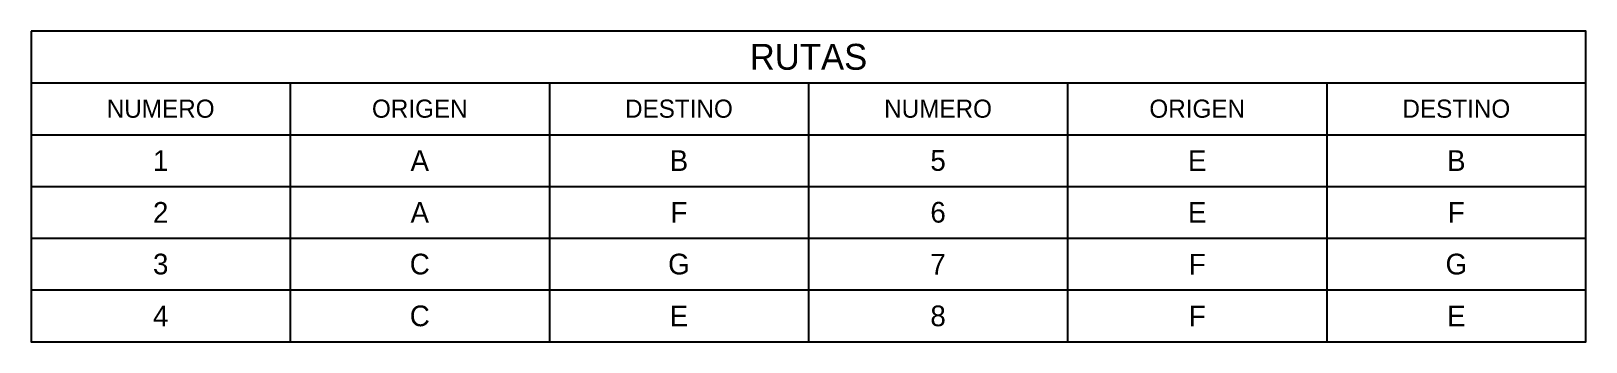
# Model space of a CAD drawing. Header units: millimetres. Extents: x -1705 to 4281, y -3243 to -777.
# Drawn here: x -1205 to -384, y -3243 to -3079 of the extents above; entities that cross this region are included whole.
import ezdxf

# ---------------------------------------------------------------- set-up
doc = ezdxf.new("R2010")
doc.units = ezdxf.units.MM
doc.layers.add('PDF2_Texto', color=7, linetype='Continuous')

msp = doc.modelspace()

# ---------------------------------------------------------------- texts
at = {"layer": 'PDF2_Texto', "attachment_point": 5}
for s, width, insert, char_height in [('RUTAS', 821.4987, (-794.54, -3092.89), 13.692), ('NUMERO', 136.9165, (-1136.83, -3120.27), 9.584), ('ORIGEN', 136.9165, (-999.92, -3120.27), 9.584), ('DESTINO', 136.9165, (-863, -3120.27), 9.584), ('NUMERO', 136.9165, (-726.08, -3120.27), 9.584), ('ORIGEN', 136.9165, (-589.17, -3120.27), 9.584), ('DESTINO', 136.9165, (-452.25, -3120.27), 9.584), ('1', 136.9165, (-1136.83, -3147.66), 10.95), ('A', 136.9165, (-999.92, -3147.66), 10.95), ('B', 136.9165, (-863, -3147.66), 10.95), ('5', 136.9165, (-726.08, -3147.66), 10.95), ('E', 136.9165, (-589.17, -3147.66), 10.95), ('B', 136.9165, (-452.25, -3147.66), 10.95), ('2', 136.9165, (-1136.83, -3175.04), 10.95), ('A', 136.9165, (-999.92, -3175.04), 10.95), ('F', 136.9165, (-863, -3175.04), 10.95), ('6', 136.9165, (-726.08, -3175.04), 10.95), ('E', 136.9165, (-589.17, -3175.04), 10.95), ('F', 136.9165, (-452.25, -3175.04), 10.95), ('3', 136.9165, (-1136.83, -3202.42), 10.95), ('C', 136.9165, (-999.92, -3202.42), 10.95), ('G', 136.9165, (-863, -3202.42), 10.95), ('7', 136.9165, (-726.08, -3202.42), 10.95), ('F', 136.9165, (-589.17, -3202.42), 10.95), ('G', 136.9165, (-452.25, -3202.42), 10.95), ('4', 136.9165, (-1136.83, -3229.81), 10.95), ('C', 136.9165, (-999.92, -3229.81), 10.95), ('E', 136.9165, (-863, -3229.81), 10.95), ('8', 136.9165, (-726.08, -3229.81), 10.95), ('F', 136.9165, (-589.17, -3229.81), 10.95), ('E', 136.9165, (-452.25, -3229.81), 10.95)]:
    msp.add_mtext_dynamic_manual_height_columns(s, width=width, gutter_width=34.23, heights=[0], dxfattribs=dict(at, insert=insert, char_height=char_height))

# ---------------------------------------------------------------- linework, layer by layer
at = {"layer": 'PDF2_Texto'}
for p, q in [((-1205.29, -3106.58), (-383.79, -3106.58)), ((-1068.37, -3106.58), (-1068.37, -3243.5)), ((-931.46, -3106.58), (-931.46, -3243.5)), ((-794.54, -3106.58), (-794.54, -3243.5)), ((-657.63, -3106.58), (-657.63, -3243.5)), ((-520.71, -3106.58), (-520.71, -3243.5)), ((-1205.29, -3133.96), (-383.79, -3133.96)), ((-1205.29, -3161.35), (-383.79, -3161.35)), ((-1205.29, -3188.73), (-383.79, -3188.73)), ((-383.79, -3216.11), (-1205.29, -3216.11))]:
    msp.add_line(p, q, dxfattribs=at)
at = {"layer": 'PDF2_Texto', "lineweight": -3}
msp.add_lwpolyline([(-1205.29, -3079.2), (-1205.29, -3243.5), (-383.79, -3243.5), (-383.79, -3079.2)], close=True, dxfattribs=at)

msp.set_redraw_order([(e.dxf.handle, doc.entitydb.next_handle()) for e in msp.query("TEXT MTEXT ATTDEF DIMENSION ARC_DIMENSION")])  # texts and dimensions are drawn at this point

doc.saveas('drawing.dxf')
